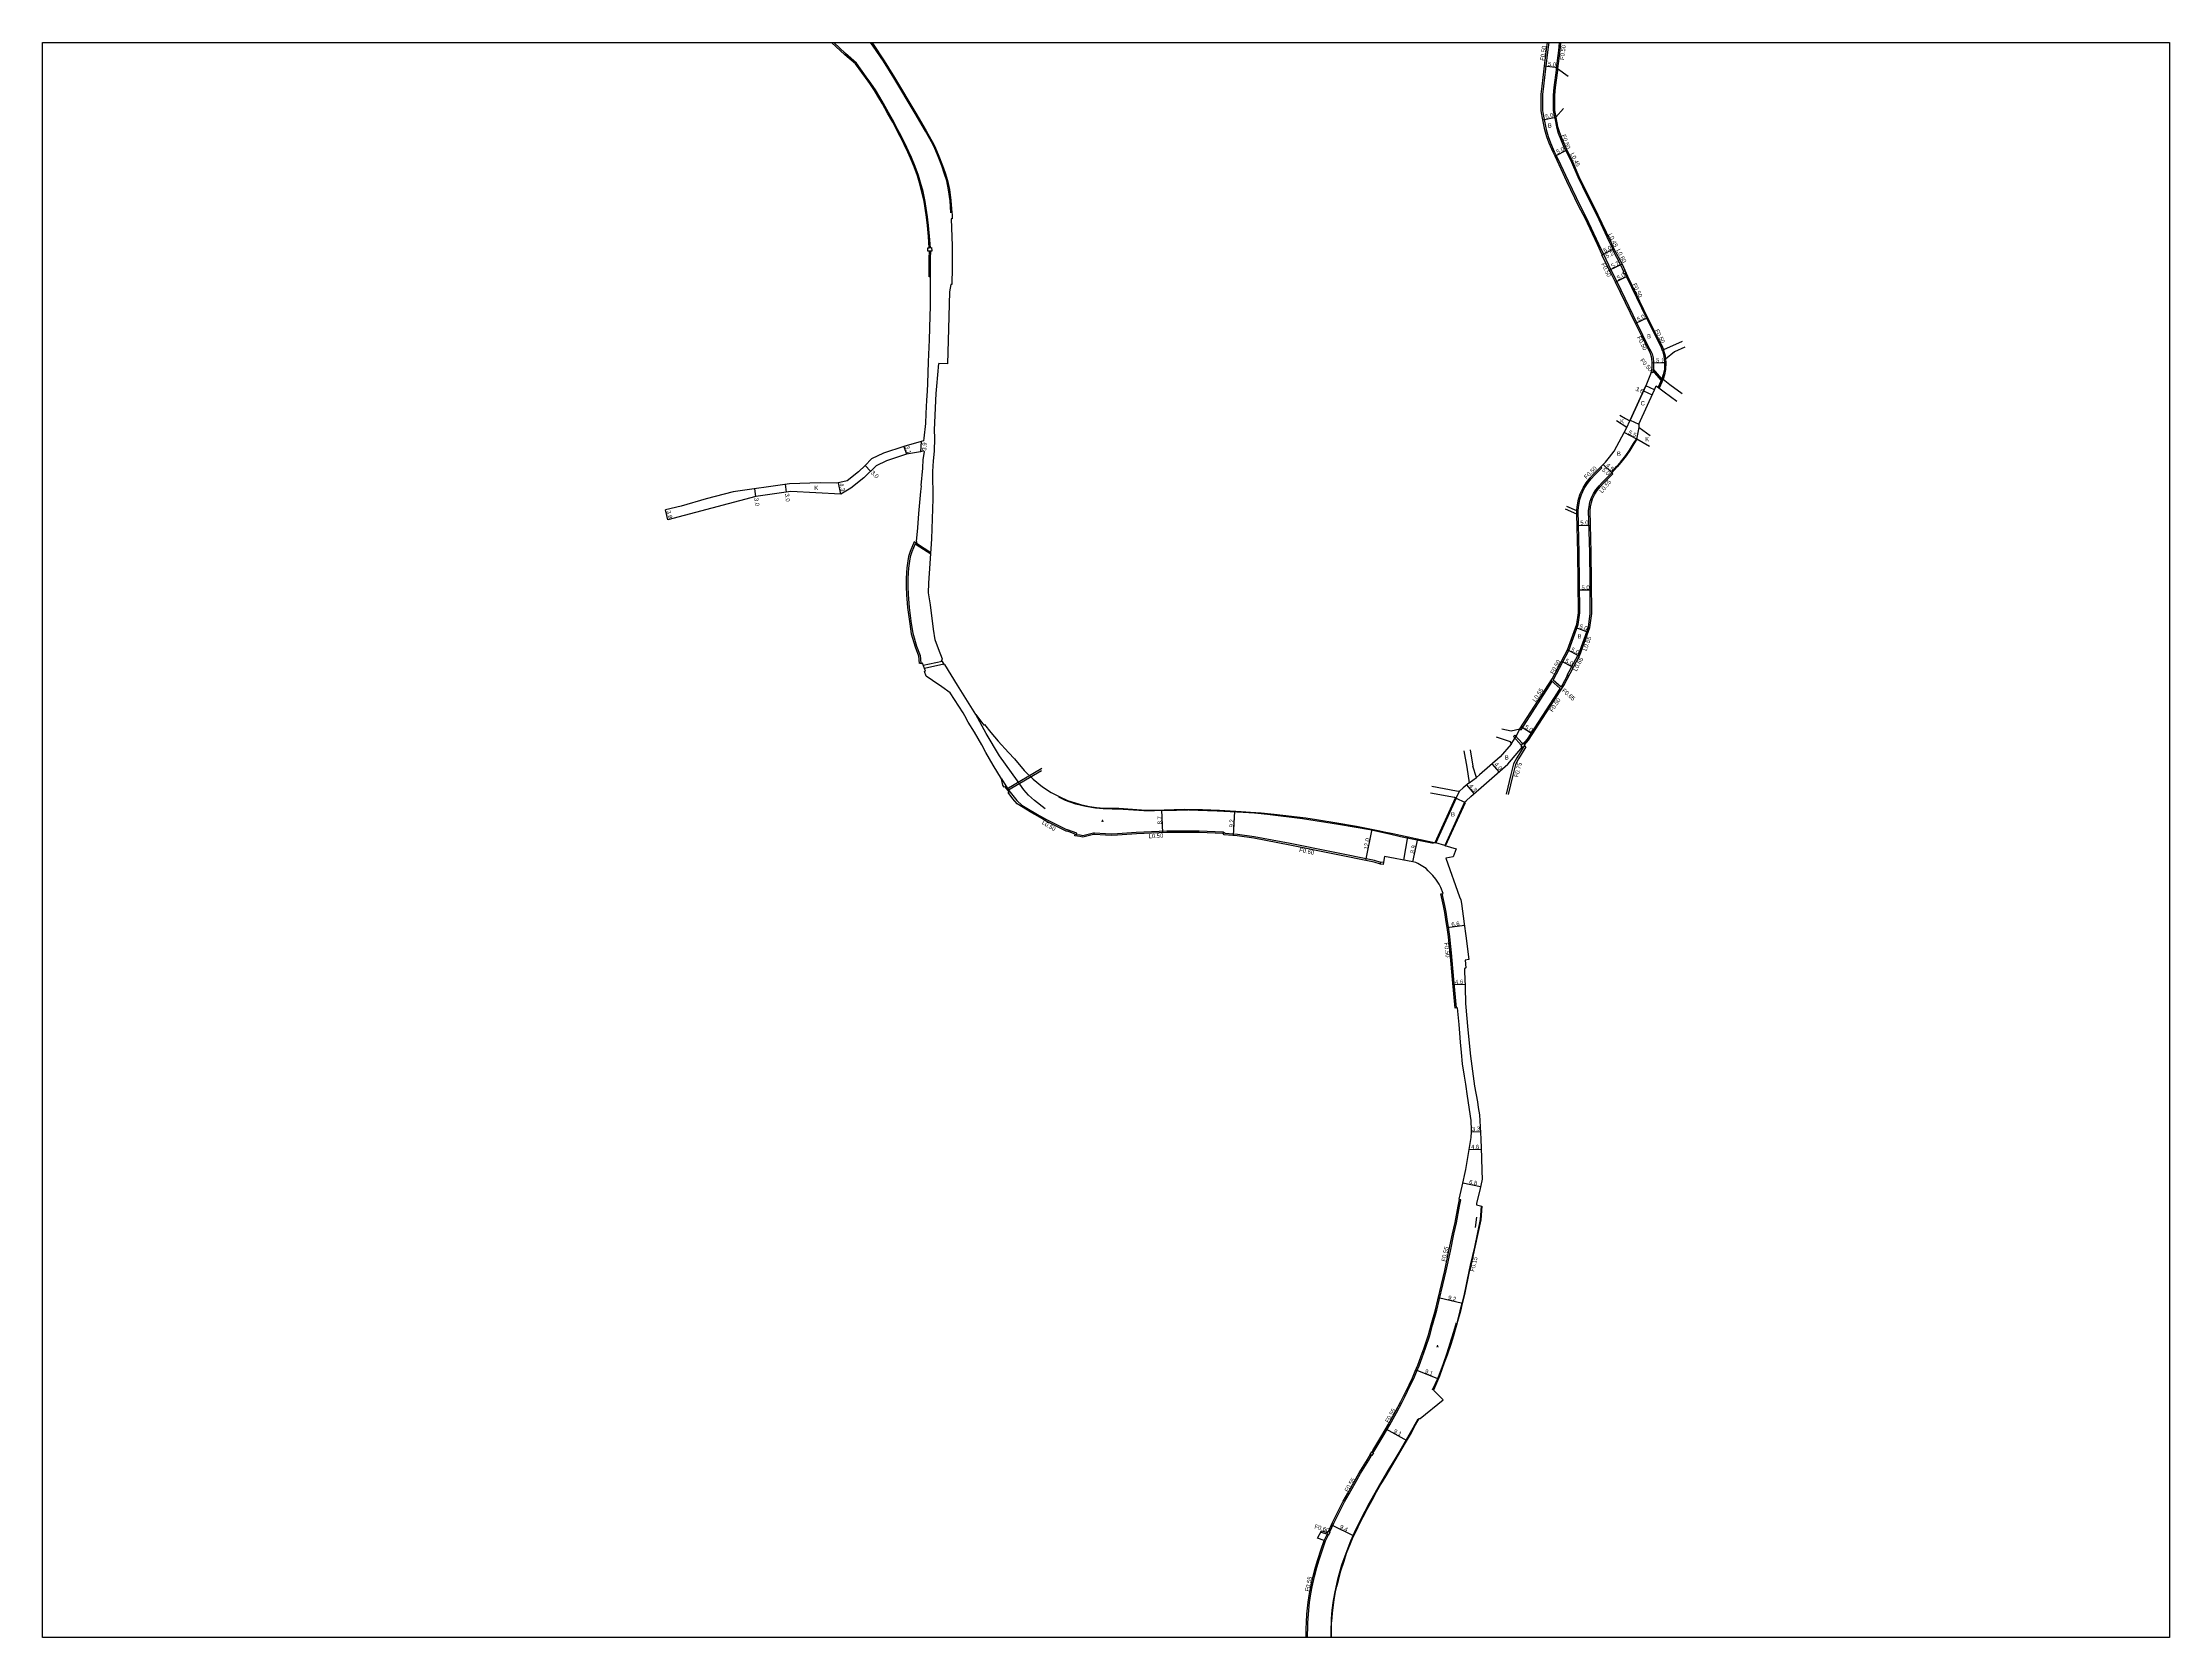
# Model space of a CAD drawing. Header units: metres. Extents: x -4000 to -2400, y -96000 to -93000.
# Drawn here: x -3200 to -2400, y -95400 to -94800 of the extents above; entities that cross this region are included whole.
import ezdxf

# ---------------------------------------------------------------- set-up
doc = ezdxf.new("R2010")
doc.units = ezdxf.units.M
doc.header["$LTSCALE"] = 2.5
for name, color, linetype in [('側溝・桝', 7, 'Continuous'), ('図郭', 7, 'Continuous'), ('幅員', 7, 'Continuous'), ('歩道・分離帯・安全施設', 7, 'Continuous'), ('舗装', 7, 'Continuous'), ('道路', 7, 'Continuous')]:
    doc.layers.add(name, color=color, linetype=linetype)
doc.styles.get("Standard").update_dxf_attribs({"font": ''})
doc.styles.add('YOKO_DECO', font='txt.shx', dxfattribs={"bigfont": 'extfont.shx'})
doc.styles.get('Standard').set_extended_font_data('@MS PGothic')

msp = doc.modelspace()

# ---------------------------------------------------------------- linework, layer by layer
at = {"layer": '側溝・桝', "flags": 128}
for points in [[(-2866.07, -94877.17), (-2866.42, -94872.88), (-2866.72, -94868.83), (-2867.16, -94865.59), (-2867.6, -94862.26), (-2868.03, -94859.75), (-2868.82, -94856.1), (-2869.71, -94852.68), (-2870.57, -94849.97), (-2871.72, -94846.66), (-2873.12, -94843.29), (-2874.15, -94841.1), (-2875.54, -94838.16), (-2877.05, -94835.13), (-2878.3, -94832.82), (-2879.86, -94829.81), (-2881.84, -94826.36), (-2883.74, -94822.91), (-2885.07, -94820.58), (-2886.71, -94817.85), (-2888.48, -94815.24), (-2890.18, -94812.93), (-2893.9, -94807.8), (-2897.94, -94804.18), (-2902.41, -94800)], [(-2866.05, -94888.15), (-2865.97, -94881.23), (-2865.91, -94878.47)], [(-2871.31, -94988.38), (-2871.36, -94988.88), (-2871.83, -94988.58), (-2873.07, -94991.63), (-2873.65, -94993.44), (-2873.89, -94995.1), (-2874.31, -94997.69), (-2874.38, -94999.37), (-2874.54, -95001.81), (-2874.52, -95004.73), (-2874.4, -95007.69), (-2874.18, -95010.92), (-2874.06, -95012.53), (-2873.23, -95018.59), (-2872.65, -95022.25), (-2871.23, -95027.12), (-2869.92, -95030.64), (-2869.68, -95033.5)], [(-2871.36, -94988.88), (-2865.88, -94992.34)], [(-2871.31, -94988.38), (-2865.85, -94991.83)], [(-2868.74, -95034.27), (-2861.62, -95032.7)], [(-2868.32, -95035.37), (-2860.97, -95033.75)], [(-2646.78, -95061.11), (-2646.23, -95060.6)], [(-2837.3, -95080.77), (-2824.1, -95073.03)], [(-2836.9, -95081.3), (-2824.27, -95073.89)]]:
    msp.add_lwpolyline(points, dxfattribs=at)
for points, elevation in [([(-2633.48, -94800), (-2633.78, -94802.56), (-2634.69, -94809.92), (-2635.47, -94816.43), (-2635.85, -94819.51), (-2635.85, -94822.12), (-2635.78, -94825.58), (-2635.7, -94826.36), (-2635.21, -94829.01), (-2634.49, -94832.66), (-2633.67, -94835.32), (-2632.78, -94837.74), (-2631.38, -94841.02), (-2630.66, -94842.48), (-2629.11, -94845.84), (-2626.2, -94852), (-2621.69, -94861.44), (-2619.38, -94865.87), (-2614.72, -94875.79), (-2612.92, -94879.66), (-2610.14, -94885.46), (-2607.87, -94889.88), (-2600.35, -94905.52), (-2596.02, -94914.3), (-2595.04, -94916.13), (-2594.63, -94917.15), (-2594.23, -94918.66), (-2594.03, -94920.52), (-2594.08, -94922.46), (-2594.35, -94923.79), (-2594.5, -94924.24)], 176.39), ([(-2629.5, -94800), (-2629.81, -94803.03), (-2630.62, -94809.65), (-2630.72, -94810.4), (-2631.5, -94816.91), (-2631.85, -94819.75), (-2631.85, -94822.08), (-2631.78, -94825.57), (-2631.29, -94828.22), (-2631.23, -94828.5), (-2630.6, -94831.68), (-2629.87, -94834.05), (-2629.06, -94836.27), (-2627.75, -94839.34), (-2627.08, -94840.7)], 176.39), ([(-2630.13, -94809.71), (-2630.22, -94810.47), (-2631, -94816.97), (-2631.35, -94819.78), (-2631.35, -94822.07), (-2631.28, -94825.52), (-2630.8, -94828.13)], 176.39), ([(-2627.08, -94840.7), (-2626.63, -94840.48)], 176.39), ([(-2627.03, -94840.68), (-2625.35, -94844.08), (-2622.52, -94850.57), (-2618.97, -94857.81), (-2615.38, -94865), (-2610.81, -94874.7), (-2609.33, -94877.78), (-2609.33, -94877.79), (-2609.46, -94877.86), (-2606.45, -94883.67), (-2605.34, -94886.08)], 176.39), ([(-2604.87, -94886.85), (-2604.28, -94888.13), (-2596.76, -94903.75), (-2592.37, -94912.43), (-2591.32, -94914.39), (-2590.75, -94915.8)], 176.39), ([(-2590.75, -94915.8), (-2590.73, -94915.86), (-2590.19, -94917.93), (-2590.06, -94919.13), (-2589.92, -94920.44), (-2589.99, -94922.92), (-2590.38, -94924.85), (-2590.93, -94926.47), (-2590.93, -94926.47)], 176.39), ([(-2590.29, -94915.62), (-2590.25, -94915.7), (-2589.69, -94917.84), (-2589.56, -94919.08)], 176.39), ([(-2594.5, -94924.24), (-2594.98, -94924.1)], 176.39), ([(-2591.15, -94926.98), (-2594.27, -94923.4)], 176.39), ([(-2590.93, -94926.47), (-2594.15, -94922.78)], 176.39), ([(-2590.93, -94926.47), (-2592.32, -94929.67)], 176.39), ([(-2590.47, -94926.67), (-2591.91, -94929.99)], 176.39), ([(-2631.86, -95039.81), (-2631.72, -95039.59), (-2625.93, -95028.68), (-2622.37, -95018.94), (-2621.8, -95014.54), (-2621.86, -95002.81), (-2621.99, -94991.96), (-2622.41, -94975.87), (-2622.2, -94974.03), (-2621.79, -94971.85), (-2621.14, -94970.01), (-2620.11, -94967.76), (-2618.95, -94965.91), (-2617.5, -94964.13), (-2616.13, -94962.65), (-2613.49, -94960.05), (-2613.84, -94959.69)], 159.01), ([(-2625.96, -95038.35), (-2626.54, -95038.05), (-2622.56, -95030.55), (-2622.48, -95030.6), (-2622.31, -95030.29), (-2618.5, -95019.88), (-2617.85, -95014.78), (-2617.91, -95002.78), (-2618.04, -94991.88), (-2618.46, -94976.05), (-2618.29, -94974.62), (-2617.97, -94972.88), (-2617.48, -94971.49), (-2616.63, -94969.64), (-2615.73, -94968.22), (-2614.52, -94966.72), (-2613.3, -94965.4), (-2610.25, -94962.39), (-2609.72, -94961.83), (-2609.69, -94961.86)], 159.01), ([(-2622.87, -94977.48), (-2622.91, -94976.15)], 159.01), ([(-2628.82, -95042.48), (-2631.86, -95039.81)], 160.63), ([(-2628.82, -95042.48), (-2628.26, -95041.61), (-2626.41, -95038.12)], 159.01), ([(-2644.32, -95058.24), (-2643.83, -95058.55), (-2632.17, -95040.4)], 159.01), ([(-2642.95, -95063.81), (-2641.45, -95062.1), (-2630.22, -95044.65), (-2629.18, -95043.04)], 159.01), ([(-2629.18, -95043.04), (-2632.59, -95040.03)], 160.63), ([(-2646.78, -95061.11), (-2643.81, -95064.28)], 158.98), ([(-2646.23, -95060.6), (-2643.32, -95063.71)], 158.98), ([(-2643.1, -95065.14), (-2645.47, -95069.06), (-2646.74, -95071.38), (-2647.77, -95075.4), (-2649.44, -95082.76)], 159.18), ([(-2642.61, -95064.58), (-2642.12, -95064.98), (-2642.45, -95065.53), (-2644.82, -95069.43), (-2646.03, -95071.66), (-2647.04, -95075.58), (-2648.71, -95082.93)], 159.18)]:
    msp.add_lwpolyline(points, dxfattribs=dict(at, elevation=elevation))
msp.add_lwpolyline([(-2865.59, -94877.15), (-2865.53, -94878.45), (-2866.96, -94878.52), (-2867.02, -94877.22)], close=True, dxfattribs=at)
for points, elevation in [([(-2604.42, -94886.64), (-2604.79, -94885.83), (-2605.61, -94886.2), (-2605.23, -94887.02)], 176.39), ([(-2643.21, -95063.59), (-2643.93, -95064.42), (-2643.1, -95065.14), (-2642.38, -95064.31)], 159.18)]:
    msp.add_lwpolyline(points, close=True, dxfattribs=dict(at, elevation=elevation))
at = {"layer": '側溝・桝'}
for points in [[(-2839.29, -95076.96), (-2838.27, -95078.67), (-2836.55, -95081.33), (-2833.6, -95085.18), (-2831.65, -95086.9), (-2824.47, -95091.15), (-2824.73, -95091.57)], [(-2755.91, -95097.03), (-2764.95, -95096.7), (-2772.82, -95096.64), (-2777.16, -95096.71), (-2788.61, -95097.22), (-2795.65, -95097.63), (-2797.98, -95097.78), (-2800.21, -95097.7), (-2804.33, -95097.42), (-2804.74, -95097.45), (-2808.72, -95098.37), (-2809.72, -95098.19), (-2811.09, -95098.01), (-2810.95, -95097.49), (-2814.47, -95096.14), (-2814.69, -95096.21), (-2822.29, -95092.45), (-2824.47, -95091.15)], [(-2696.65, -95108.46), (-2698.97, -95107.76), (-2730.76, -95101.28), (-2744.24, -95098.76), (-2750.56, -95097.87), (-2755.18, -95097.51), (-2755.91, -95097.03), (-2755.93, -95097.52)], [(-2668.2, -95163.17), (-2669.23, -95152.49), (-2670.08, -95142.46), (-2670.55, -95137.73), (-2670.73, -95136.36), (-2671.11, -95133.69), (-2671.66, -95129.78), (-2672.06, -95127.14), (-2672.53, -95124.68), (-2673.52, -95120.15)], [(-2699.47, -95330.46), (-2699.18, -95329.97), (-2695.74, -95324.24), (-2693.25, -95319.97), (-2690.79, -95315.55), (-2688.61, -95311.42), (-2687.61, -95309.44), (-2685.54, -95305.17), (-2684.27, -95302.52), (-2683.19, -95300.04), (-2682.25, -95297.8), (-2681.05, -95294.62), (-2679.85, -95291.21), (-2678.23, -95286.37), (-2677.15, -95282.5), (-2675.58, -95276.89), (-2674.63, -95273.1), (-2673.26, -95267.35), (-2672.07, -95262.06), (-2670.47, -95254.63), (-2669.11, -95248.23), (-2668.19, -95243.96), (-2666.98, -95237.79), (-2666.49, -95235.32), (-2667.01, -95235.2)], [(-2658.86, -95237.69), (-2659.22, -95242.81), (-2661.38, -95253.17), (-2663.01, -95260), (-2663.52, -95262.34), (-2664.17, -95265.36), (-2664.84, -95268.49), (-2665.34, -95270.91), (-2666.17, -95274.37), (-2666.9, -95277.15), (-2667.92, -95281.17), (-2667.76, -95281.23)], [(-2715.87, -95360.36), (-2715.82, -95360.24), (-2714.36, -95357.01), (-2712.35, -95352.95), (-2710.32, -95348.98), (-2708.59, -95345.94), (-2706.33, -95342), (-2704.29, -95338.37), (-2701.19, -95333.32), (-2700.09, -95331.49)], [(-2724.17, -95400), (-2724.17, -95398.79), (-2724.13, -95396.61), (-2724.08, -95394.44), (-2723.88, -95391.25), (-2723.43, -95386.81), (-2722.91, -95383.6), (-2722.42, -95380.99), (-2721.61, -95377.12), (-2720.72, -95373.71), (-2719.82, -95370.82), (-2718.52, -95366.97), (-2717.4, -95363.69), (-2716.37, -95361.44)], [(-2719.18, -95360.41), (-2716.88, -95361.07)], [(-2717.91, -95363.47), (-2716.86, -95361.23)]]:
    msp.add_lwpolyline(points, dxfattribs=at)
for points in [[(-2696.61, -95108.2), (-2695.67, -95108.35), (-2695.81, -95109.23), (-2696.75, -95109.08)], [(-2700.03, -95330.12), (-2699.42, -95330.49), (-2700.03, -95331.52), (-2700.65, -95331.15)], [(-2716.31, -95361.46), (-2716.93, -95361.2), (-2716.47, -95360.1), (-2715.85, -95360.37)]]:
    msp.add_lwpolyline(points, close=True, dxfattribs=at)
at = {"layer": '図郭'}
msp.add_lwpolyline([(-3200, -94800), (-2400, -94800), (-2400, -95400), (-3200, -95400)], close=True, dxfattribs=at)
at = {"layer": '幅員', "flags": 128}
for points, elevation in [([(-2630.1, -94809.53), (-2635.07, -94808.91)], 176.39), ([(-2635.71, -94829.1), (-2630.8, -94828.13)], 157.31), ([(-2626.63, -94840.48), (-2631.11, -94842.7)], 176.39), ([(-2608.93, -94877.58), (-2613.55, -94879.97)], 176.39), ([(-2605.91, -94883.41), (-2610.59, -94885.69)], 176.39), ([(-2603.83, -94887.92), (-2608.32, -94890.11)], 176.39), ([(-2596.31, -94903.53), (-2600.8, -94905.74)], 176.39), ([(-2589.43, -94920.68), (-2594.53, -94920.54)], 176.39), ([(-2597.86, -94931.09), (-2594.58, -94932.58)], 164.51), ([(-2600.29, -94949.27), (-2605.13, -94946.68)], 163.71), ([(-2609.69, -94961.86), (-2612.98, -94958.8)], 163.71), ([(-2622.76, -94981.72), (-2617.76, -94981.59)], 157.31), ([(-2617.35, -95006.02), (-2622.35, -95006.05)], 159.01), ([(-2623.3, -95020.05), (-2618.61, -95021.77)], 159.01), ([(-2621.99, -95030.85), (-2626.41, -95028.51)], 159.01), ([(-2624.24, -95035.09), (-2628.66, -95032.75)], 159.01), ([(-2639.62, -95060.19), (-2643.83, -95057.48)], 159.01), ([(-2652.07, -95074.33), (-2654.71, -95071.32)], 158.96), ([(-2661.52, -95082.54), (-2664.32, -95079.28)], 158.96)]:
    msp.add_lwpolyline(points, dxfattribs=dict(at, elevation=elevation))
at = {"layer": '幅員'}
for points in [[(-2876.04, -94951.96), (-2875.07, -94954.91)], [(-2869.51, -94950.12), (-2869.78, -94954.01)], [(-2890.63, -94959.1), (-2888.53, -94961.25)], [(-2931.69, -94970.84), (-2932.12, -94967.87)], [(-2920.13, -94969.17), (-2920.56, -94966.2)], [(-2899.68, -94969.88), (-2900.64, -94965.69)], [(-2964.78, -94979.54), (-2965.67, -94975.84)], [(-2778.66, -95097.28), (-2778.95, -95088.64)], [(-2752.03, -95098.38), (-2751.5, -95089.15)], [(-2702.23, -95107.73), (-2699.93, -95095.98)], [(-2686.54, -95098.76), (-2688.12, -95107.53)], [(-2684.53, -95108.23), (-2682.7, -95099.58)], [(-2671.72, -95132.95), (-2665.19, -95132.07)], [(-2669.55, -95154.4), (-2664.98, -95154.24)], [(-2662.49, -95209.83), (-2659.15, -95209.61)], [(-2663.44, -95216.48), (-2658.86, -95216.36)], [(-2665.8, -95228.98), (-2659.14, -95230.34)], [(-2674.95, -95272.1), (-2665.96, -95274.26)], [(-2683.5, -95299.37), (-2674.99, -95302.73)], [(-2694.74, -95321.46), (-2686.8, -95325.9)], [(-2715.24, -95357.65), (-2706.81, -95361.79)]]:
    msp.add_lwpolyline(points, dxfattribs=at)
at = {"layer": '歩道・分離帯・安全施設', "flags": 128}
msp.add_lwpolyline([(-2858.33, -94864.08), (-2858.62, -94859.51), (-2859.21, -94855.38), (-2859.9, -94851.97), (-2860.81, -94849.13), (-2861.76, -94846.38), (-2863.12, -94842.86), (-2864.69, -94839.24), (-2865.66, -94837.39), (-2867.89, -94833.3), (-2871.78, -94826.68), (-2879.84, -94813.31), (-2883.69, -94806.99), (-2887.62, -94801.31), (-2888.53, -94800)], dxfattribs=at)
at = {"layer": '歩道・分離帯・安全施設', "elevation": 163.71, "flags": 128}
msp.add_lwpolyline([(-2609.84, -94961.73), (-2607.93, -94959.54), (-2606.48, -94957.89), (-2604.53, -94955.38), (-2603.14, -94953.33), (-2601.59, -94950.81), (-2600.45, -94949.16)], dxfattribs=at)
at = {"layer": '歩道・分離帯・安全施設'}
for points in [[(-2769.26, -95088.83), (-2773.47, -95088.96), (-2781.82, -95089.08), (-2785.76, -95089.04), (-2793.58, -95088.55), (-2797.67, -95088.42), (-2801.05, -95088.25), (-2803.96, -95088.04), (-2807.59, -95087.45), (-2811.35, -95086.47), (-2815.24, -95085.09), (-2817.79, -95083.91)], [(-2675.97, -95100.7), (-2668.41, -95084.31)], [(-2672.34, -95101.87), (-2665.04, -95086.05)], [(-2676.79, -95101.31), (-2689.19, -95098.78), (-2693.36, -95097.77), (-2700.75, -95096.17), (-2712.57, -95094.12), (-2726.11, -95091.98), (-2739.25, -95090.45), (-2744.15, -95089.95), (-2748.44, -95089.64), (-2758.18, -95089.17), (-2768.99, -95088.83)], [(-2660.7, -95241.85), (-2661.12, -95245.82)], [(-2668.32, -95281.7), (-2669.27, -95285.01), (-2670.11, -95287.82), (-2671.78, -95293), (-2673.21, -95297.07), (-2675.25, -95302.4), (-2677.26, -95306.97)], [(-2682.72, -95317.85), (-2683.85, -95319.89), (-2684.58, -95321.23), (-2689.49, -95329.73), (-2691.36, -95332.88), (-2693.97, -95337.2), (-2695.03, -95338.98), (-2697.12, -95342.58), (-2698.92, -95345.77), (-2700.99, -95349.51), (-2702.63, -95352.58), (-2704.27, -95355.74), (-2706.1, -95359.53), (-2708, -95363.76), (-2709.84, -95368.39), (-2711.4, -95372.8), (-2712.87, -95378.19), (-2713.94, -95382.83), (-2714.57, -95386.06), (-2715.02, -95389.69), (-2715.3, -95392.93), (-2715.49, -95398.05), (-2715.48, -95400)]]:
    msp.add_lwpolyline(points, dxfattribs=at)
at = {"layer": '舗装', "flags": 128}
for points, elevation in [([(-2604.15, -94944.84), (-2602.99, -94942.37)], 159.01), ([(-2600.29, -94949.27), (-2599.42, -94944.81)], 163.71), ([(-2647.64, -95063.89), (-2645.5, -95060.55), (-2644.32, -95058.24)], 158.96), ([(-2663.38, -95078.47), (-2660.63, -95076.5)], 157.78), ([(-2668.23, -95084.23), (-2667.01, -95081.68)], 156.51)]:
    msp.add_lwpolyline(points, dxfattribs=dict(at, elevation=elevation))
at = {"layer": '道路', "flags": 128}
for points in [[(-2888, -94800), (-2887.85, -94800.2), (-2883.44, -94806.83), (-2879.59, -94813.15), (-2871.52, -94826.53), (-2867.62, -94833.16), (-2865.4, -94837.25), (-2864.42, -94839.11), (-2862.84, -94842.75), (-2861.48, -94846.28), (-2860.53, -94849.04), (-2859.61, -94851.89), (-2858.91, -94855.32), (-2858.32, -94859.48), (-2858.03, -94864.02), (-2857.81, -94864.57), (-2857.91, -94866.37), (-2858.27, -94866.37), (-2857.89, -94876.48), (-2857.92, -94884.66), (-2857.95, -94891.02), (-2858.35, -94891.02), (-2858.82, -94893.76), (-2859.26, -94907.68), (-2859.63, -94920.81), (-2862.83, -94920.72)], [(-2866.47, -94877.19), (-2866.82, -94872.91), (-2867.12, -94868.87), (-2867.56, -94865.64), (-2867.99, -94862.32), (-2868.43, -94859.82), (-2869.21, -94856.2), (-2870.1, -94852.79), (-2870.95, -94850.1), (-2872.1, -94846.8), (-2873.49, -94843.45), (-2874.51, -94841.27), (-2875.9, -94838.33), (-2877.4, -94835.32), (-2878.65, -94833), (-2880.21, -94830.01), (-2882.19, -94826.55), (-2884.09, -94823.1), (-2885.41, -94820.78), (-2887.04, -94818.06), (-2888.81, -94815.47), (-2890.51, -94813.17), (-2894.19, -94808.07), (-2898.29, -94804.6), (-2903.21, -94800)], [(-2866.42, -94878.49), (-2866.96, -94878.52), (-2867.02, -94877.22), (-2866.47, -94877.19)], [(-2866.59, -95003.33), (-2865.52, -94986.68), (-2865.01, -94971.66), (-2865.19, -94961.4), (-2864.85, -94957.3), (-2864.5, -94953.72), (-2864.42, -94948.84), (-2864.52, -94945.67), (-2863.85, -94932.08), (-2863.65, -94929.25), (-2862.83, -94920.72)], [(-2868.69, -94953.58), (-2869.78, -94954.01)], [(-2871.31, -94988.38), (-2872.18, -94987.87), (-2873.63, -94991.42), (-2874.24, -94993.3), (-2874.49, -94995.01), (-2874.91, -94997.63), (-2874.98, -94999.34), (-2875.14, -95001.79), (-2875.12, -95004.74), (-2875, -95007.73), (-2874.77, -95010.96), (-2874.66, -95012.59), (-2873.82, -95018.68), (-2873.23, -95022.39), (-2871.8, -95027.31), (-2870.51, -95030.77), (-2870.27, -95033.55)], [(-2871.23, -94987.73), (-2871.31, -94988.38)], [(-2822.82, -95088.26), (-2826.94, -95085.18), (-2829.14, -95083.16), (-2830.87, -95081.12), (-2833.33, -95077.71), (-2840.03, -95068.29), (-2845.09, -95059.95), (-2848.94, -95052.85), (-2855.91, -95041.74), (-2860.62, -95033.97), (-2860.79, -95034.06), (-2861.9, -95032.23), (-2861.55, -95032.01), (-2863.05, -95028.04), (-2864.2, -95024.76), (-2864.83, -95020.66), (-2866.07, -95011.47), (-2866.78, -95007.04), (-2866.59, -95003.33)], [(-2869.68, -95033.5), (-2870.27, -95033.55)], [(-2824.73, -95091.57), (-2827.85, -95089.72), (-2833.47, -95086.4), (-2835.04, -95084.53), (-2836.74, -95082.18), (-2836.42, -95081.93), (-2837.93, -95079.94), (-2838.25, -95080.17), (-2838.75, -95079.42), (-2839.29, -95076.96), (-2842.4, -95071.86), (-2845.25, -95067.08), (-2846.66, -95064.25), (-2849.52, -95059.39), (-2851.8, -95055.61), (-2853.15, -95053.27), (-2853.75, -95052.16), (-2857.02, -95047.11), (-2858.67, -95044.61), (-2861.81, -95042.38), (-2865.22, -95040.01), (-2867.61, -95038.32), (-2868.33, -95036.64), (-2867.89, -95036.48), (-2869.02, -95033.52), (-2869.67, -95033.72), (-2869.68, -95033.5)], [(-2848.94, -95052.85), (-2846.01, -95056.76), (-2845.69, -95056.51), (-2843.32, -95059.62), (-2840.6, -95062.79), (-2836.65, -95067.09), (-2834.39, -95069.47), (-2830.8, -95073.87), (-2827.34, -95077.15), (-2823.83, -95080.01), (-2820.6, -95082.09), (-2817.65, -95083.62)]]:
    msp.add_lwpolyline(points, dxfattribs=at)
for points, elevation in [([(-2594.98, -94924.1), (-2594.83, -94923.66), (-2594.58, -94922.4), (-2594.53, -94920.54), (-2594.73, -94918.75), (-2595.1, -94917.31), (-2595.49, -94916.34), (-2596.46, -94914.53), (-2600.8, -94905.74), (-2608.32, -94890.11), (-2610.59, -94885.69), (-2613.55, -94879.97), (-2613.37, -94879.88), (-2615.18, -94876), (-2619.83, -94866.09), (-2622.14, -94861.66), (-2626.66, -94852.22), (-2629.56, -94846.05), (-2631.11, -94842.7), (-2631.84, -94841.23), (-2633.25, -94837.92), (-2634.14, -94835.48), (-2634.97, -94832.78), (-2635.71, -94829.1), (-2636.2, -94826.43), (-2636.28, -94825.61), (-2636.35, -94822.12), (-2636.35, -94819.48), (-2635.97, -94816.37), (-2635.18, -94809.86), (-2634.27, -94802.5), (-2633.99, -94800)], 176.39), ([(-2629, -94800), (-2629.31, -94803.09), (-2630.13, -94809.71)], 170.57), ([(-2630.13, -94809.71), (-2626.2, -94812.62)], 170.57), ([(-2627.9, -94824.87), (-2630.8, -94828.13)], 170.04), ([(-2630.8, -94828.13), (-2630.8, -94828.16), (-2630.12, -94831.55), (-2629.4, -94833.89), (-2628.6, -94836.08), (-2627.29, -94839.13), (-2624.94, -94843.89), (-2622.11, -94850.38), (-2618.57, -94857.61), (-2614.98, -94864.81), (-2610.4, -94874.51), (-2608.93, -94877.58), (-2605.91, -94883.41), (-2603.83, -94887.92), (-2596.31, -94903.53), (-2591.93, -94912.2), (-2590.87, -94914.18), (-2590.29, -94915.62)], 170.04), ([(-2589.56, -94919.08), (-2589.42, -94920.42), (-2589.5, -94922.98), (-2589.9, -94924.98), (-2590.46, -94926.65), (-2590.47, -94926.67)], 176.39), ([(-2583.25, -94912.47), (-2590.29, -94915.62)], 164.91), ([(-2586.19, -94916.41), (-2589.56, -94919.08)], 164.91), ([(-2582.27, -94914.66), (-2586.19, -94916.41)], 164.91), ([(-2594.98, -94924.1), (-2595.22, -94924.81), (-2597, -94929.19)], 176.39), ([(-2590.47, -94926.67), (-2587.97, -94928.64), (-2583.23, -94932.09)], 164.44), ([(-2602.87, -94942.12), (-2597, -94929.19)], 164.51), ([(-2597, -94929.19), (-2602.87, -94942.12)], 164.51), ([(-2599.59, -94943.61), (-2593.72, -94930.68)], 164.51), ([(-2599.59, -94943.61), (-2593.72, -94930.68)], 164.51), ([(-2593.72, -94930.68), (-2593.01, -94929.12)], 164.51), ([(-2593.01, -94929.12), (-2590.08, -94931.43), (-2585.29, -94934.92)], 164.44), ([(-2604.15, -94944.84), (-2607.94, -94942.37)], 159.01), ([(-2606.77, -94940.17), (-2604.61, -94941.44), (-2602.99, -94942.37)], 163.95), ([(-2602.99, -94942.37), (-2602.87, -94942.12)], 163.95), ([(-2599.59, -94943.61), (-2599.57, -94944.51), (-2599.42, -94944.81)], 164.51), ([(-2622.91, -94976.15), (-2622.91, -94975.85), (-2622.69, -94973.96), (-2622.28, -94971.72), (-2621.61, -94969.82), (-2620.55, -94967.52), (-2619.36, -94965.62), (-2617.88, -94963.8), (-2616.49, -94962.31), (-2613.44, -94959.3), (-2612.17, -94957.92), (-2610.62, -94956.03), (-2608.92, -94953.73), (-2604.15, -94944.84)], 159.01), ([(-2600.29, -94949.27), (-2601.42, -94950.92), (-2602.97, -94953.44), (-2604.37, -94955.49), (-2606.33, -94958.02), (-2607.78, -94959.67), (-2609.69, -94961.86)], 163.71), ([(-2595.56, -94951.96), (-2600.29, -94949.27)], 163.71), ([(-2599.42, -94944.81), (-2595.37, -94947.78)], 164.51), ([(-2665.1, -95085.73), (-2664.52, -95085.23), (-2662.77, -95083.62), (-2656.84, -95078.52), (-2648.87, -95071.52), (-2643.3, -95064.97), (-2643.1, -95065.14), (-2642.38, -95064.31), (-2642.58, -95064.14), (-2641.05, -95062.4), (-2627.83, -95041.87), (-2621.81, -95030.51), (-2617.97, -95020.01), (-2617.3, -95014.81), (-2617.36, -95002.77), (-2617.49, -94991.87), (-2617.91, -94976.08), (-2617.74, -94974.71), (-2617.43, -94973.02), (-2616.97, -94971.7), (-2616.14, -94969.9), (-2615.29, -94968.54), (-2614.1, -94967.08), (-2612.9, -94965.79), (-2609.85, -94962.78), (-2609.32, -94962.2)], 159.01), ([(-2609.32, -94962.2), (-2609.69, -94961.86)], 159.01), ([(-2622.87, -94977.48), (-2627.18, -94975.59)], 163.04), ([(-2622.91, -94976.15), (-2626.7, -94974.49)], 163.04), ([(-2644.32, -95058.24), (-2632.15, -95039.34), (-2626.39, -95028.47), (-2622.85, -95018.82), (-2622.3, -95014.51), (-2622.36, -95002.82), (-2622.49, -94991.97), (-2622.87, -94977.48)], 159.01), ([(-2647.64, -95063.89), (-2651.73, -95068.71), (-2659.46, -95075.5), (-2660.63, -95076.5)], 158.96), ([(-2653.22, -95061.15), (-2647.95, -95063), (-2647.64, -95063.89)], 158.96), ([(-2651.13, -95058.12), (-2647.56, -95058.99), (-2644.32, -95058.24)], 159.01), ([(-2665.37, -95066.43), (-2664.34, -95072.64), (-2663.38, -95078.47)], 157.78), ([(-2663.01, -95066.04), (-2661.97, -95072.25)], 157.78), ([(-2677.42, -95079.77), (-2668.13, -95081.52), (-2667.01, -95081.68)], 156.51), ([(-2663.38, -95078.47), (-2665.63, -95080.41), (-2667.01, -95081.68)], 158.96), ([(-2660.63, -95076.5), (-2661.97, -95072.25)], 158.96), ([(-2677.89, -95082.23), (-2668.9, -95083.92), (-2668.23, -95084.23)], 156.51), ([(-2668.23, -95084.23), (-2668.25, -95084.29)], 156.51)]:
    msp.add_lwpolyline(points, dxfattribs=dict(at, elevation=elevation))
at = {"layer": '道路'}
for points in [[(-2868.49, -94949.83), (-2868.43, -94948.85), (-2867.77, -94943.28), (-2867.64, -94939.61), (-2867.36, -94934.56), (-2867.16, -94931.13), (-2867.01, -94928.26), (-2866.71, -94920.16), (-2866.44, -94911.78), (-2866.14, -94902.9), (-2865.97, -94899.34), (-2866.05, -94893.02), (-2866.05, -94888.15), (-2866.55, -94888.15), (-2866.47, -94881.22), (-2866.42, -94878.49)], [(-2876.04, -94951.96), (-2883.73, -94954.49), (-2888.26, -94956.64), (-2890.63, -94959.1)], [(-2869.51, -94950.12), (-2876.04, -94951.96)], [(-2868.49, -94949.83), (-2869.51, -94950.12)], [(-2890.63, -94959.1), (-2893.07, -94961.5), (-2897.34, -94964.93), (-2901.24, -94965.82), (-2907.51, -94965.69), (-2919, -94965.98)], [(-2875.07, -94954.91), (-2882.58, -94957.38), (-2886.46, -94959.21), (-2891.08, -94963.75), (-2896, -94967.7), (-2899.68, -94969.88)], [(-2869.78, -94954.01), (-2875.07, -94954.91)], [(-2871.23, -94987.73), (-2870.83, -94982.6), (-2870.41, -94977.16), (-2869.63, -94968.85), (-2869.45, -94966.83), (-2869.54, -94966.67), (-2868.93, -94960.12), (-2868.75, -94956.82), (-2868.32, -94953.95), (-2868.69, -94953.58)], [(-2919, -94965.98), (-2940.18, -94969.03), (-2950.41, -94971.66), (-2959.76, -94974.41), (-2965.67, -94975.84)], [(-2964.78, -94979.54), (-2965.67, -94975.84)], [(-2918.57, -94968.95), (-2931.69, -94970.84), (-2964.78, -94979.54)], [(-2899.68, -94969.88), (-2918.57, -94968.95)], [(-2817.65, -95083.62), (-2814.44, -95085.09), (-2811.63, -95086.05), (-2809.57, -95086.64), (-2806.15, -95087.36), (-2803.61, -95087.72), (-2800.66, -95087.99), (-2796.61, -95088.02), (-2795.12, -95088.02), (-2786.59, -95088.6), (-2782.98, -95088.77), (-2778.17, -95088.61), (-2770.63, -95088.46), (-2763.67, -95088.56), (-2757.35, -95088.81), (-2749.11, -95089.28), (-2745.69, -95089.5), (-2741.64, -95089.84), (-2736.74, -95090.3), (-2724.86, -95091.7), (-2720.87, -95092.33), (-2713.19, -95093.53), (-2705.75, -95094.84), (-2697.02, -95096.54), (-2695.41, -95096.9), (-2692.17, -95097.57), (-2675.96, -95101.01)], [(-2675.96, -95101.01), (-2668.25, -95084.29)], [(-2665.1, -95085.73), (-2672.55, -95102.1), (-2668.29, -95103.37)], [(-2718.9, -95359.86), (-2716.64, -95360.51), (-2716.47, -95360.1), (-2716.37, -95360.15), (-2714.85, -95356.77), (-2712.83, -95352.71), (-2710.8, -95348.73), (-2709.05, -95345.67), (-2706.8, -95341.74), (-2704.76, -95338.09), (-2701.65, -95333.04), (-2700.55, -95331.21), (-2700.65, -95331.15), (-2700.03, -95330.12), (-2699.93, -95330.18), (-2699.64, -95329.69), (-2696.21, -95323.96), (-2693.71, -95319.7), (-2691.26, -95315.29), (-2689.09, -95311.18), (-2688.09, -95309.2), (-2686.02, -95304.94), (-2684.76, -95302.3), (-2683.69, -95299.83), (-2682.75, -95297.6), (-2681.56, -95294.44), (-2680.36, -95291.04), (-2678.75, -95286.21), (-2677.67, -95282.35), (-2676.1, -95276.75), (-2675.15, -95272.97), (-2673.78, -95267.23), (-2672.6, -95261.94), (-2671, -95254.52), (-2669.63, -95248.12), (-2668.71, -95243.85), (-2667.5, -95237.69), (-2667.01, -95235.2), (-2667.13, -95235.17), (-2666.07, -95230.22), (-2664.71, -95223.96), (-2663.55, -95217.13), (-2662.68, -95211.91), (-2662.49, -95209.83), (-2662.48, -95209.11), (-2662.7, -95205.49), (-2664.05, -95196.31), (-2664.68, -95191.85), (-2665.21, -95188.88), (-2665.87, -95184.2), (-2666.3, -95179.98), (-2666.6, -95176.1), (-2666.96, -95172.7), (-2667.14, -95169.38), (-2667.78, -95163.11), (-2668.67, -95163.24), (-2669.73, -95152.53), (-2670.58, -95142.5), (-2671.05, -95137.79), (-2671.23, -95136.43), (-2671.6, -95133.77), (-2672.16, -95129.85), (-2672.56, -95127.22), (-2673.02, -95124.79), (-2674.01, -95120.26), (-2673.2, -95120.08), (-2674.06, -95117.86), (-2674.7, -95116.59), (-2675.9, -95114.76), (-2677.06, -95113.3), (-2678.79, -95111.56), (-2679.59, -95110.78), (-2681.42, -95109.57), (-2682.72, -95108.85), (-2683.51, -95108.52), (-2684.53, -95108.23), (-2695.22, -95106.16), (-2695.67, -95108.35), (-2695.81, -95109.23), (-2696.75, -95109.08), (-2699.12, -95108.37), (-2730.88, -95101.89), (-2744.34, -95099.37), (-2750.62, -95098.49), (-2755.51, -95098.11), (-2755.93, -95097.52), (-2764.96, -95097.19), (-2772.82, -95097.14), (-2777.15, -95097.21), (-2788.58, -95097.71), (-2795.62, -95098.12), (-2797.97, -95098.27), (-2800.24, -95098.2), (-2804.33, -95097.92), (-2804.67, -95097.94), (-2808.7, -95098.88), (-2809.8, -95098.69), (-2811.72, -95098.42), (-2811.55, -95097.79), (-2814.48, -95096.67), (-2814.73, -95096.75), (-2822.52, -95092.88), (-2824.73, -95091.57)], [(-2668.29, -95103.37), (-2669.42, -95106.34)], [(-2669.42, -95106.34), (-2672.12, -95106.8), (-2667, -95121.32), (-2666.58, -95122.53), (-2666.3, -95123.89), (-2665.27, -95131.53), (-2664.65, -95136.11), (-2663.47, -95144.91), (-2664.87, -95145.23), (-2664.7, -95148.06), (-2665.14, -95148.41), (-2665.19, -95149.82), (-2665.06, -95151.94), (-2664.95, -95155.36), (-2664.74, -95161.47), (-2663.9, -95171.39), (-2662.88, -95181.3), (-2661.34, -95192.6), (-2660.3, -95198.51), (-2659.98, -95200.65), (-2659.56, -95203.39), (-2658.96, -95212.47), (-2658.78, -95219.52), (-2658.6, -95224.51), (-2658.57, -95227.54), (-2659.41, -95231.7), (-2660.65, -95236.59), (-2660.69, -95237.3), (-2658.68, -95237.73), (-2659.05, -95242.83), (-2661.21, -95253.21), (-2662.83, -95260.04), (-2663.35, -95262.38), (-2664, -95265.4), (-2664.66, -95268.53), (-2665.17, -95270.95), (-2666, -95274.41), (-2666.72, -95277.2), (-2667.74, -95281.17), (-2667.91, -95281.67), (-2668.64, -95284.25), (-2669.35, -95286.59), (-2670.35, -95289.74), (-2671.66, -95293.84), (-2672.76, -95296.7), (-2673.63, -95299.25), (-2674.59, -95301.72), (-2675.29, -95303.49), (-2676.83, -95307.02)], [(-2715.14, -95400), (-2715.14, -95398.82), (-2715.12, -95394.76), (-2714.95, -95392.79), (-2714.83, -95390.73), (-2714.12, -95385.88), (-2713.63, -95382.82), (-2713.2, -95380.83), (-2712.61, -95378.52), (-2711.66, -95374.9), (-2710.47, -95371.28), (-2709.5, -95368.31), (-2708.34, -95365.28), (-2707.29, -95362.77), (-2706.3, -95360.77), (-2705.13, -95358.4), (-2704.02, -95356.1), (-2703.31, -95354.63), (-2701.74, -95351.74), (-2699.32, -95347.18), (-2698.71, -95346.1), (-2697.72, -95344.34), (-2696.74, -95342.62), (-2696.02, -95341.39), (-2694.3, -95338.52), (-2692.43, -95335.54), (-2690, -95331.33), (-2687.32, -95326.82), (-2685.51, -95323.59), (-2685.02, -95322.79), (-2683.55, -95320.04), (-2682.23, -95317.68), (-2681.79, -95317.61), (-2673.16, -95310.56)], [(-2676.83, -95307.02), (-2673.16, -95310.56)], [(-2720.39, -95362.7), (-2718.9, -95359.86)], [(-2724.71, -95400), (-2724.71, -95398.78), (-2724.67, -95396.6), (-2724.62, -95394.42), (-2724.41, -95391.21), (-2723.96, -95386.74), (-2723.44, -95383.51), (-2722.95, -95380.89), (-2722.13, -95376.99), (-2721.24, -95373.56), (-2720.33, -95370.65), (-2719.02, -95366.79), (-2717.91, -95363.47), (-2720.39, -95362.7)]]:
    msp.add_lwpolyline(points, dxfattribs=at)
at = {"layer": '道路', "elevation": 164.51, "flags": 128}
msp.add_lwpolyline([(-2593.72, -94930.68), (-2597, -94929.19), (-2602.87, -94942.12), (-2599.59, -94943.61)], close=True, dxfattribs=at)
at = {"layer": '道路'}
for points in [[(-2676.24, -95100.95), (-2668.51, -95084.17), (-2668.25, -95084.29), (-2675.96, -95101.01)], [(-2665.1, -95085.73), (-2672.55, -95102.1), (-2675.96, -95101.01), (-2668.25, -95084.29)], [(-2672.27, -95102.18), (-2664.84, -95085.84), (-2665.1, -95085.73), (-2672.55, -95102.1)]]:
    msp.add_lwpolyline(points, close=True, dxfattribs=at)

# ---------------------------------------------------------------- texts
at = {"layer": '側溝・桝'}
for s, rotation, p in [('F0.50', 82.96982, (-2635.11, -94806.93, 157.31)), ('F0.50', 82.96982, (-2627.74, -94806.63, 157.31)), ('F0.50', 290.06283, (-2628.68, -94834.91, 157.31)), ('L0.45', 296.33338, (-2625.44, -94841.91, 157.31)), ('L0.45', 295.63461, (-2611.16, -94872.21, 157.31)), ('L0.60', 297.38915, (-2608.11, -94878.16, 157.31)), ('F0.50', 295.62481, (-2613.78, -94883.3, 157.31)), ('F0.50', 295.70502, (-2602.05, -94891.02, 157.31)), ('F0.50', 296.23351, (-2600.31, -94910.9, 157.31)), ('F0.50', 296.82331, (-2593.61, -94908.32, 157.31)), ('F0.50', 311.16877, (-2599.24, -94919.68, 157.31)), ('F0.50', 44.64049, (-2619.24, -94964.34, 157.31)), ('L0.55', 50.9275, (-2613.34, -94969.64, 157.31)), ('L0.55', 69.89302, (-2619.29, -95029, 157.31)), ('L0.65', 62.06205, (-2622.99, -95036.69, 157.31)), ('F0.50', 62.06205, (-2631.61, -95037.79, 157.31)), ('L0.55', 57.2346, (-2638.41, -95048.19, 157.31)), ('F0.50', 57.2346, (-2631.98, -95051.98, 157.31)), ('F0.65', 318.65624, (-2628.64, -95044.01, 157.31)), ('F0.75', 75.53833, (-2644.97, -95076.55, 157.31)), ('L0.50', 329, (-2824.28, -95093.88)), ('L0.50', 3, (-2783.94, -95099.37)), ('F0.60', 348, (-2727.43, -95104.41)), ('F0.50', 276, (-2672.79, -95138.63)), ('F0.55', 78, (-2672.29, -95258.69)), ('F0.15', 77, (-2661.51, -95262.48)), ('F0.55', 61, (-2693.72, -95319.39)), ('F0.55', 60, (-2709.01, -95345.44)), ('F0.60', 344, (-2721.72, -95358.94)), ('F0.55', 78, (-2723.64, -95382.81))]:
    msp.add_text(s, height=1.6, rotation=rotation, dxfattribs=at).set_placement(p)
at = {"layer": '幅員'}
for s, rotation, p in [('5.0', 352.96982, (-2633.84, -94808.81, 157.31)), ('5.0', 11.27747, (-2634.58, -94828.62, 157.31)), ('5.0', 26.33338, (-2630.15, -94841.94, 157.31)), ('5.0', 27.3169, (-2612.42, -94879.1, 157.31)), ('5.2', 27.3169, (-2611.61, -94881.17, 157.31)), ('5.2', 25.97051, (-2609.51, -94884.88, 157.31)), ('5.0', 25.97051, (-2607.35, -94889.36, 157.31)), ('5.0', 26.23351, (-2599.83, -94904.98, 157.31)), ('5.1', 358.35441, (-2593.09, -94920.33, 157.31)), ('3.6', 335.57958, (-2601.04, -94930.84, 157.31)), ('3.1', 288.21677, (-2875.62, -94952.01)), ('3.9', 85.9529, (-2867.61, -94953.58)), ('5.5', 331.81426, (-2603.72, -94947.15, 157.31)), ('5.0', 317.13707, (-2613.58, -94960.95, 157.31)), ('4.5', 317.13707, (-2612.12, -94959.26, 157.31)), ('4.3', 282.945, (-2900.32, -94965.98)), ('3.0', 314.45605, (-2888.59, -94961.98)), ('3.0', 278.19735, (-2932.35, -94971.41)), ('3.0', 278.19735, (-2920.8, -94969.79)), ('3.8', 283.60561, (-2965.33, -94976.23)), ('5.0', 1.49958, (-2621.57, -94981.44, 157.31)), ('5.0', 0.28917, (-2621.15, -95005.79, 157.31)), ('5.0', 339.89302, (-2622.09, -95020.23, 157.31)), ('5.0', 332.06205, (-2627.48, -95033.09, 157.31)), ('5.0', 332.06205, (-2625.23, -95028.85, 157.31)), ('5.0', 327.2346, (-2642.68, -95057.92, 157.31)), ('4.0', 311.27501, (-2654.07, -95071.67, 157.31)), ('4.3', 310.69836, (-2663.58, -95079.76, 157.31)), ('8.7', 91, (-2779.06, -95094.1)), ('9.2', 87, (-2752.07, -95095.32)), ('12.0', 79, (-2701.54, -95103.71)), ('8.9', 78, (-2684.04, -95105.18)), ('6.6', 8, (-2669.97, -95132.59)), ('4.6', 2, (-2668.72, -95154.23)), ('3.3', 4, (-2662.29, -95209.57)), ('4.6', 1, (-2662.69, -95216.29)), ('6.8', 349, (-2663.52, -95229.34)), ('9.2', 346, (-2671.46, -95272.82)), ('9.1', 338, (-2680.24, -95300.49)), ('9.1', 331, (-2692, -95322.83)), ('9.4', 334, (-2712.27, -95358.91))]:
    msp.add_text(s, height=1.6, rotation=rotation, dxfattribs=at).set_placement(p)
at = {"layer": '舗装'}
for s, p in [('B', (-2633.81, -94832.01)), ('B', (-2596.5, -94911.27)), ('C', (-2598.91, -94936.49)), ('K', (-2606.62, -94943.23)), ('K', (-2597.17, -94950)), ('B', (-2607.82, -94955.48)), ('K', (-2909.7, -94968.33)), ('B', (-2622.65, -95024.19)), ('B', (-2649.99, -95069.73)), ('B', (-2670.23, -95091.14, 157.31))]:
    msp.add_text(s, height=1.6, dxfattribs=at).set_placement(p)
at = {"layer": '舗装', "style": 'YOKO_DECO'}
for p in [(-2801.6, -95093.13, 160.22), (-2675.63, -95290.83, 151.81)]:
    msp.add_text('A', height=0.75, dxfattribs=at).set_placement(p)

doc.saveas('drawing.dxf')
